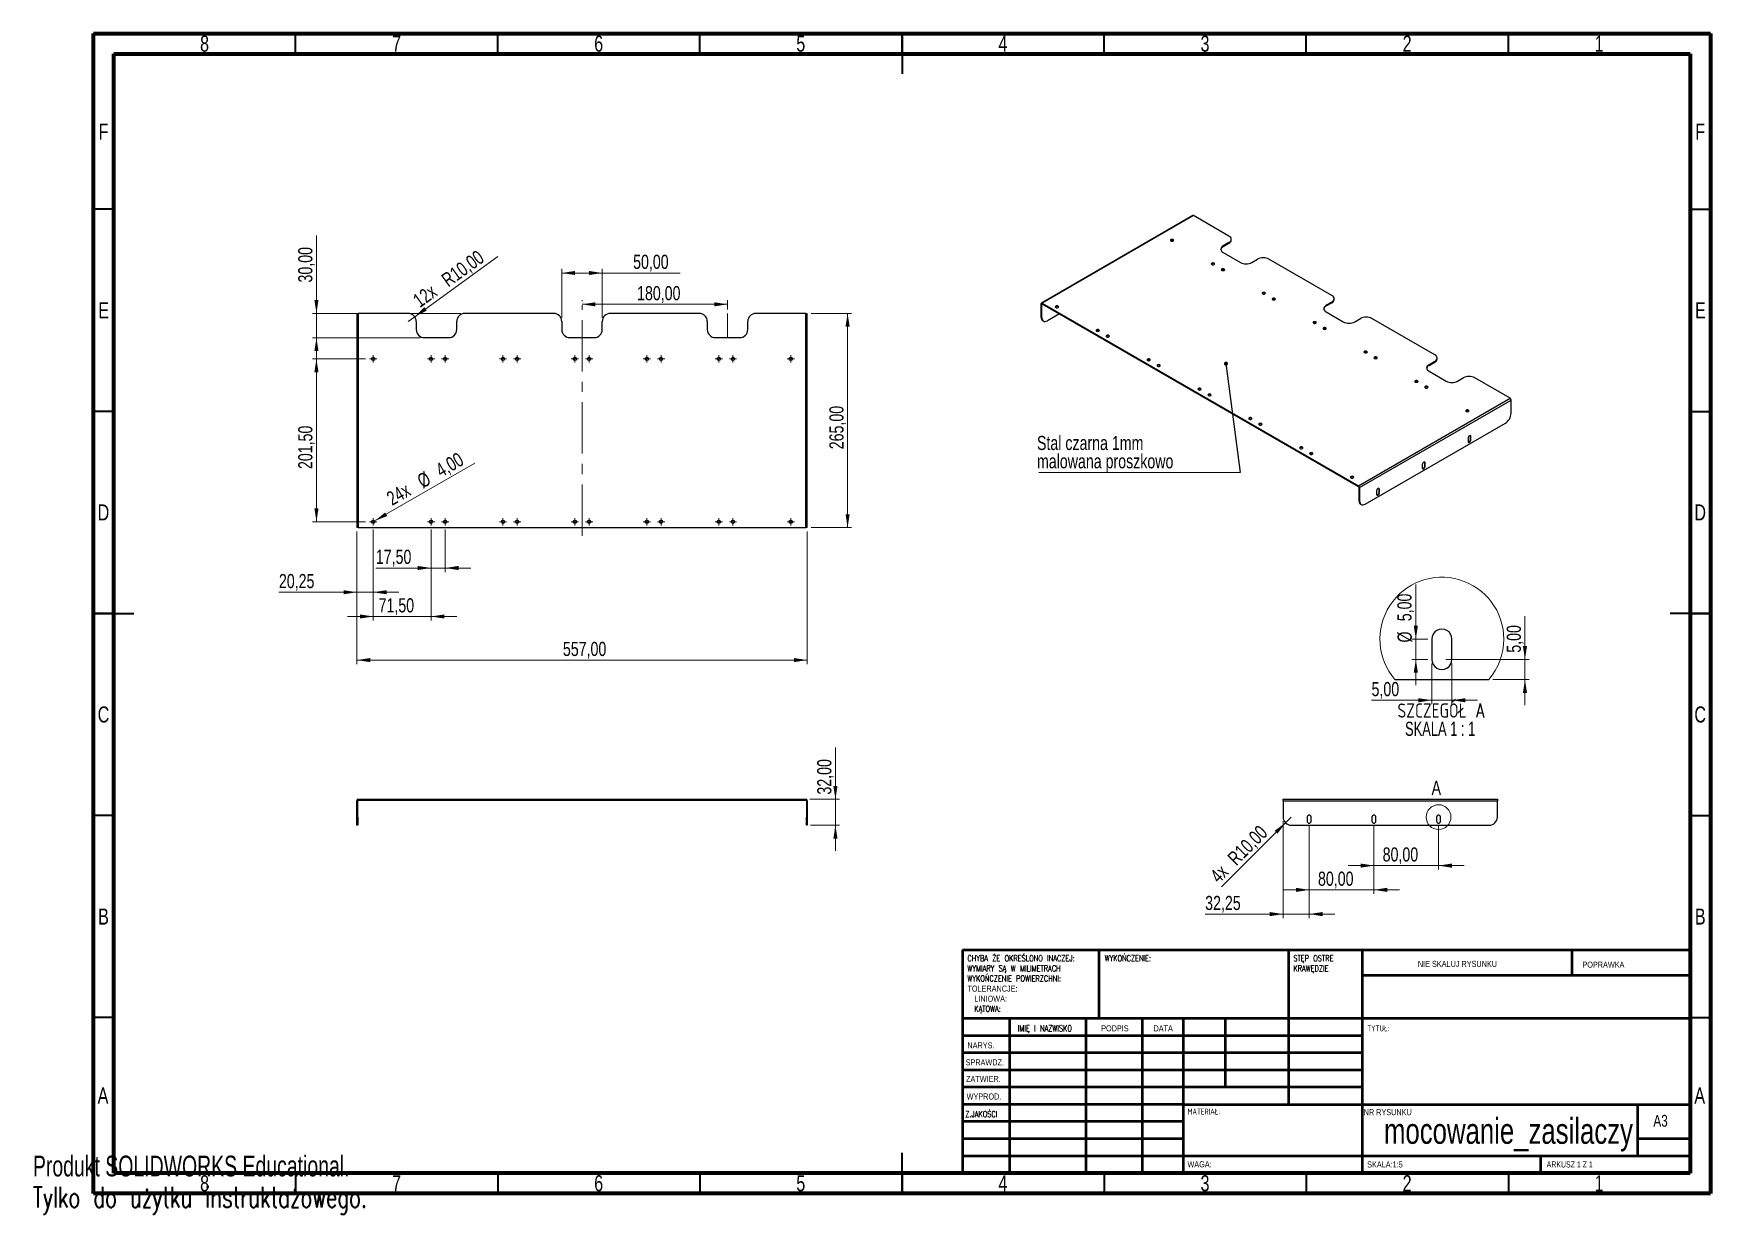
# Model space of a CAD drawing. Header units: millimetres. Extents: x 0 to 415, y 0 to 292.
import ezdxf

# ---------------------------------------------------------------- set-up
doc = ezdxf.new("R2010")
doc.units = ezdxf.units.MM
doc.linetypes.add('CENTERX2', pattern=[20.32, 12.7, -2.54, 2.54, -2.54])
doc.styles.add('SLDTEXTSTYLE0', font='TXT', dxfattribs={"width": 0.75})
doc.styles.add('SLDTEXTSTYLE1', font='TXT', dxfattribs={"width": 0.75, "bigfont": 'bigfont'})
doc.styles.add('SLDTEXTSTYLE2', font='TXT', dxfattribs={"width": 0.6875})
doc.styles.add('SLDTEXTSTYLE3', font='TXT', dxfattribs={"width": 0.681818})
doc.styles.add('SLDTEXTSTYLE4', font='TXT', dxfattribs={"width": 0.7})
doc.styles.add('SLDTEXTSTYLE5', font='TXT', dxfattribs={"width": 0.7, "bigfont": 'bigfont'})
doc.dimstyles.new('SLDDIMSTYLE0', dxfattribs={"dimtxt": 3.5, "dimasz": 3.302, "dimexe": 0, "dimexo": 0.0625, "dimgap": 0.875, "dimtad": 1, "dimlfac": 5, "dimrnd": 1e-09, "dimzin": 12, "dimdsep": 46, "dimtxsty": 'SLDTEXTSTYLE0', "dimsah": 1, "dimcen": 0.09, "dimadec": 0, "dimazin": 3, "dimtfac": 1, "dimtmove": 0, "dimatfit": 0, "dimfxl": 1, "dimfrac": 2, "dimtolj": 1, "dimtzin": 12, "dimarcsym": 0})
doc.dimstyles.new('SLDDIMSTYLE1', dxfattribs={"dimtxt": 3.5, "dimasz": 3.302, "dimexe": 0, "dimexo": 0.0625, "dimgap": 0.875, "dimtad": 1, "dimlfac": 5, "dimrnd": 1e-09, "dimzin": 12, "dimdsep": 46, "dimtxsty": 'SLDTEXTSTYLE0', "dimsah": 1, "dimcen": 0.09, "dimadec": 0, "dimazin": 3, "dimtfac": 1, "dimtofl": 0, "dimtmove": 0, "dimatfit": 3, "dimfxl": 1, "dimfrac": 2, "dimtolj": 1, "dimtzin": 12, "dimarcsym": 0})
doc.dimstyles.new('SLDDIMSTYLE2', dxfattribs={"dimtxt": 3.5, "dimasz": 3.302, "dimexe": 0, "dimexo": 0.0625, "dimgap": 0.875, "dimtad": 1, "dimlfac": 5, "dimrnd": 1e-09, "dimzin": 12, "dimdsep": 46, "dimtxsty": 'SLDTEXTSTYLE0', "dimblk1": 'NONE', "dimsah": 1, "dimcen": 0, "dimadec": 0, "dimazin": 3, "dimtfac": 1, "dimtmove": 0, "dimatfit": 3, "dimldrblk": 'NONE', "dimfxl": 1, "dimfrac": 2, "dimtolj": 1, "dimtzin": 12, "dimarcsym": 0})
doc.dimstyles.new('SLDDIMSTYLE3', dxfattribs={"dimtxt": 3.5, "dimasz": 3.302, "dimexe": 0, "dimexo": 0.0625, "dimgap": 0.875, "dimtad": 1, "dimlfac": 5, "dimrnd": 1e-09, "dimzin": 12, "dimdsep": 46, "dimtxsty": 'SLDTEXTSTYLE0', "dimsah": 1, "dimcen": 0, "dimadec": 0, "dimazin": 3, "dimtfac": 1, "dimtofl": 0, "dimtmove": 0, "dimatfit": 3, "dimfxl": 1, "dimfrac": 2, "dimtolj": 1, "dimtzin": 12, "dimarcsym": 0})
doc.dimstyles.new('SLDDIMSTYLE4', dxfattribs={"dimtxt": 0.18, "dimasz": 1.016, "dimexe": 0, "dimexo": 0.0625, "dimgap": 0, "dimtad": 0, "dimtih": 1, "dimtoh": 1, "dimdec": 0, "dimrnd": 1e-09, "dimzin": 0, "dimdsep": 46, "dimtxsty": 'Standard', "dimblk1": 'DOT', "dimblk2": 'DOT', "dimsah": 1, "dimcen": 0.09, "dimadec": 0, "dimazin": 0, "dimtfac": 1.016, "dimtdec": 0, "dimtofl": 0, "dimtmove": 0, "dimatfit": 3, "dimldrblk": 'DOT', "dimfxl": 1, "dimfrac": 2, "dimtolj": 1, "dimtzin": 0, "dimarcsym": 0})
doc.dimstyles.new('SLDDIMSTYLE5', dxfattribs={"dimtxt": 3.5, "dimasz": 3.302, "dimexe": 0, "dimexo": 0.0625, "dimgap": 0.875, "dimtad": 1, "dimrnd": 1e-09, "dimzin": 12, "dimdsep": 46, "dimtxsty": 'SLDTEXTSTYLE0', "dimsah": 1, "dimcen": 0.09, "dimadec": 0, "dimazin": 3, "dimtfac": 1, "dimtmove": 0, "dimatfit": 0, "dimfxl": 1, "dimfrac": 2, "dimtolj": 1, "dimtzin": 12, "dimarcsym": 0})

msp = doc.modelspace()

# ---------------------------------------------------------------- texts
at = {"color": 7, "linetype": 'Continuous', "lineweight": 0}
for s, insert, char_height, attachment_point, style in [('8', (42.46, 291.4843), 3.9687, 2, 'SLDTEXTSTYLE0'), ('7', (89.96, 291.4843), 3.9687, 2, 'SLDTEXTSTYLE0'), ('6', (139.96, 291.4843), 3.9687, 2, 'SLDTEXTSTYLE0'), ('5', (189.96, 291.4843), 3.9687, 2, 'SLDTEXTSTYLE0'), ('4', (239.96, 291.4843), 3.9687, 2, 'SLDTEXTSTYLE0'), ('3', (289.96, 291.4843), 3.9687, 2, 'SLDTEXTSTYLE0'), ('2', (339.96, 291.4843), 3.9687, 2, 'SLDTEXTSTYLE0'), ('1', (387.46, 291.4843), 3.9687, 2, 'SLDTEXTSTYLE0'), ('F', (17.4577, 269.7343), 3.9687, 2, 'SLDTEXTSTYLE0'), ('F', (412.4577, 269.7343), 3.9687, 2, 'SLDTEXTSTYLE0'), ('E', (17.5078, 225.4843), 3.9687, 2, 'SLDTEXTSTYLE0'), ('E', (412.5078, 225.4843), 3.9687, 2, 'SLDTEXTSTYLE0'), ('D', (17.4527, 175.4843), 3.9687, 2, 'SLDTEXTSTYLE0'), ('D', (412.4527, 175.4843), 3.9687, 2, 'SLDTEXTSTYLE0'), ('C', (17.4587, 125.4843), 3.9687, 2, 'SLDTEXTSTYLE0'), ('C', (412.4587, 125.4843), 3.9687, 2, 'SLDTEXTSTYLE0'), ('B', (17.4706, 75.4843), 3.9687, 2, 'SLDTEXTSTYLE0'), ('B', (412.4706, 75.4843), 3.9687, 2, 'SLDTEXTSTYLE0'), ('WYKOŃCZENIE:', (265.1233, 63.921), 1.5, 1, 'SLDTEXTSTYLE1'), ('NIE SKALUJ RYSUNKU', (342.6146, 62.533), 1.5, 1, 'SLDTEXTSTYLE0'), ('POPRAWKA', (383.3276, 62.3349), 1.5, 1, 'SLDTEXTSTYLE0'), ('IMIĘ I NAZWISKO', (243.6165, 46.5762), 1.5, 1, 'SLDTEXTSTYLE1'), ('PODPIS', (264.2679, 46.5762), 1.5, 1, 'SLDTEXTSTYLE0'), ('DATA', (277.2147, 46.5762), 1.5, 1, 'SLDTEXTSTYLE0'), ('TYTUŁ:', (330.0789, 46.5762), 1.5, 1, 'SLDTEXTSTYLE1'), ('NARYS.', (231.1818, 42.3848), 1.5, 1, 'SLDTEXTSTYLE0'), ('SPRAWDZ.', (230.7352, 38.1619), 1.5, 1, 'SLDTEXTSTYLE0'), ('ZATWIER.', (230.8389, 34.0659), 1.5, 1, 'SLDTEXTSTYLE0'), ('A', (17.3397, 31.1943), 3.9687, 2, 'SLDTEXTSTYLE0'), ('WYPROD.', (230.99, 29.7158), 1.5, 1, 'SLDTEXTSTYLE0'), ('A', (412.3397, 31.1943), 3.9687, 2, 'SLDTEXTSTYLE0'), ('Z.JAKOŚCI', (230.669, 25.3496), 1.5, 1, 'SLDTEXTSTYLE1'), ('MATERIAŁ:', (285.6459, 25.9861), 1.5, 1, 'SLDTEXTSTYLE1'), ('NR RYSUNKU', (329.2092, 25.8428), 1.5, 1, 'SLDTEXTSTYLE0'), ('mocowanie_zasilaczy', (365.0313, 23.6069), 6.35, 2, 'SLDTEXTSTYLE0'), ('A3', (400.8712, 24.4064), 2.91042, 1, 'SLDTEXTSTYLE0'), ('WAGA:', (285.6178, 12.9493), 1.4986, 1, 'SLDTEXTSTYLE0'), ('SKALA:1:5', (330.074, 12.9001), 1.5, 1, 'SLDTEXTSTYLE0'), ('ARKUSZ 1 Z 1', (374.4783, 12.9001), 1.5, 1, 'SLDTEXTSTYLE2'), ('8', (42.46, 9.4843), 3.9687, 2, 'SLDTEXTSTYLE0'), ('7', (89.96, 9.4843), 3.9687, 2, 'SLDTEXTSTYLE0'), ('6', (139.96, 9.4843), 3.9687, 2, 'SLDTEXTSTYLE0'), ('5', (189.96, 9.4843), 3.9687, 2, 'SLDTEXTSTYLE0'), ('4', (239.96, 9.4843), 3.9687, 2, 'SLDTEXTSTYLE0'), ('3', (289.96, 9.4843), 3.9687, 2, 'SLDTEXTSTYLE0'), ('2', (339.96, 9.4843), 3.9687, 2, 'SLDTEXTSTYLE0'), ('1', (387.46, 9.4843), 3.9687, 2, 'SLDTEXTSTYLE0')]:
    msp.add_mtext(s, dxfattribs=dict(at, insert=insert, char_height=char_height, attachment_point=attachment_point, style=style))
at = {"color": 7, "linetype": 'Continuous', "lineweight": 18, "insert": (346.005, 107.084), "char_height": 3.5, "attachment_point": 1, "style": 'SLDTEXTSTYLE0'}
msp.add_mtext('A', dxfattribs=at)
at = {"color": 7, "linetype": 'Continuous', "char_height": 5.1381, "attachment_point": 1}
for s, insert, style in [('Produkt SOLIDWORKS Educational.', (0, 14.3305), 'SLDTEXTSTYLE4'), ('Tylko do użytku instruktażowego.', (0, 6.6234), 'SLDTEXTSTYLE5')]:
    msp.add_mtext(s, dxfattribs=dict(at, insert=insert, style=style))

# ---------------------------------------------------------------- blocks, each defined once
blk = doc.blocks.new('SW_NOTE_0')
at = {"color": 0, "linetype": 'Continuous', "lineweight": 0, "char_height": 1.5, "attachment_point": 1}
for s, insert, style in [('CHYBA ŻE OKREŚLONO INACZEJ:', (0, 1.93), 'SLDTEXTSTYLE1'), ('WYMIARY SĄ W MILIMETRACH', (0, -0.57), 'SLDTEXTSTYLE1'), ('WYKOŃCZENIE POWIERZCHNI:', (0, -3.07), 'SLDTEXTSTYLE1'), ('TOLERANCJE:', (0, -5.57), 'SLDTEXTSTYLE0'), ('LINIOWA:', (1.69, -8.07), 'SLDTEXTSTYLE0'), ('KĄTOWA:', (1.69, -10.57), 'SLDTEXTSTYLE1')]:
    blk.add_mtext(s, dxfattribs=dict(at, insert=insert, style=style))
blk = doc.blocks.new('SW_NOTE_0_1')
at = {"color": 0, "linetype": 'Continuous', "lineweight": 0, "char_height": 1.5, "attachment_point": 1, "style": 'SLDTEXTSTYLE1'}
for s, insert in [('STĘP OSTRE', (0, 1.93)), ('KRAWĘDZIE', (0, -0.57))]:
    blk.add_mtext(s, dxfattribs=dict(at, insert=insert))
blk = doc.blocks.new('_D')
at = {"color": 7, "linetype": 'Continuous', "lineweight": 0}
for p, q in [((198.53, 102.5), (198.53, 115.31)), ((192.19, 102.5), (199.53, 102.5)), ((198.53, 102.5), (198.53, 96.1)), ((192.34, 96.1), (199.53, 96.1)), ((198.53, 96.1), (198.53, 89.75))]:
    blk.add_line(p, q, dxfattribs=at)
at = {"color": 7, "linetype": 'Continuous', "lineweight": 18}
for points in [[(198.53, 102.5), (199.04, 105.8), (198.02, 105.8)], [(198.53, 96.1), (198.02, 92.8), (199.04, 92.8)]]:
    blk.add_solid(points, dxfattribs=at)
at = {"color": 7, "linetype": 'Continuous', "lineweight": 18, "insert": (194.02, 103.67), "char_height": 3.5, "attachment_point": 1, "rotation": 90, "style": 'SLDTEXTSTYLE0'}
blk.add_mtext('32,00', dxfattribs=at)
blk = doc.blocks.new('_D_1')
at = {"color": 7, "linetype": 'Continuous', "lineweight": 0}
for p, q in [((80.14, 168.74), (80.14, 135.96)), ((191.54, 168.74), (191.54, 135.96)), ((191.54, 136.96), (80.14, 136.96))]:
    blk.add_line(p, q, dxfattribs=at)
at = {"color": 7, "linetype": 'Continuous', "lineweight": 18}
for points in [[(80.14, 136.96), (83.44, 136.45), (83.44, 137.46)], [(191.54, 136.96), (188.24, 137.46), (188.24, 136.45)]]:
    blk.add_solid(points, dxfattribs=at)
at = {"color": 7, "linetype": 'Continuous', "lineweight": 18, "insert": (131.11, 141.47), "char_height": 3.5, "attachment_point": 1, "style": 'SLDTEXTSTYLE0'}
blk.add_mtext('557,00', dxfattribs=at)
blk = doc.blocks.new('_D_2')
at = {"color": 7, "linetype": 'Continuous', "lineweight": 0}
for p, q in [((80.14, 168.74), (80.14, 152.74)), ((84.19, 169.29), (84.19, 152.74)), ((80.14, 153.74), (60.86, 153.74)), ((80.14, 153.74), (84.19, 153.74)), ((84.19, 153.74), (90.54, 153.74))]:
    blk.add_line(p, q, dxfattribs=at)
at = {"color": 7, "linetype": 'Continuous', "lineweight": 18}
for points in [[(80.14, 153.74), (76.84, 154.25), (76.84, 153.24)], [(84.19, 153.74), (87.49, 153.24), (87.49, 154.25)]]:
    blk.add_solid(points, dxfattribs=at)
at = {"color": 7, "linetype": 'Continuous', "lineweight": 18, "insert": (60.86, 158.26), "char_height": 3.5, "attachment_point": 1, "style": 'SLDTEXTSTYLE0'}
blk.add_mtext('20,25', dxfattribs=at)
blk = doc.blocks.new('_D_3')
at = {"color": 7, "linetype": 'Continuous', "lineweight": 0}
for p, q in [((84.19, 169.29), (84.19, 146.74)), ((98.49, 169.29), (98.49, 146.74)), ((84.19, 147.74), (77.84, 147.74)), ((84.19, 147.74), (98.49, 147.74)), ((98.49, 147.74), (104.84, 147.74))]:
    blk.add_line(p, q, dxfattribs=at)
at = {"color": 7, "linetype": 'Continuous', "lineweight": 18}
for points in [[(84.19, 147.74), (80.89, 148.25), (80.89, 147.24)], [(98.49, 147.74), (101.79, 147.24), (101.79, 148.25)]]:
    blk.add_solid(points, dxfattribs=at)
at = {"color": 7, "linetype": 'Continuous', "lineweight": 18, "insert": (85.52, 152.26), "char_height": 3.5, "attachment_point": 1, "style": 'SLDTEXTSTYLE0'}
blk.add_mtext('71,50', dxfattribs=at)
blk = doc.blocks.new('_D_4')
at = {"color": 7, "linetype": 'Continuous', "lineweight": 0}
for p, q in [((98.49, 169.29), (98.49, 158.74)), ((101.99, 169.29), (101.99, 158.74)), ((98.49, 159.74), (84.84, 159.74)), ((98.49, 159.74), (101.99, 159.74)), ((101.99, 159.74), (108.34, 159.74))]:
    blk.add_line(p, q, dxfattribs=at)
at = {"color": 7, "linetype": 'Continuous', "lineweight": 18}
for points in [[(98.49, 159.74), (95.19, 160.25), (95.19, 159.24)], [(101.99, 159.74), (105.29, 159.24), (105.29, 160.25)]]:
    blk.add_solid(points, dxfattribs=at)
at = {"color": 7, "linetype": 'Continuous', "lineweight": 18, "insert": (84.84, 164.26), "char_height": 3.5, "attachment_point": 1, "style": 'SLDTEXTSTYLE0'}
blk.add_mtext('17,50', dxfattribs=at)
blk = doc.blocks.new('_D_5')
at = {"color": 7, "linetype": 'Continuous', "lineweight": 0}
for q in [(109.33, 185.71), (83.84, 170.99)]:
    blk.add_line((84.54, 171.39), q, dxfattribs=at)
at = {"color": 7, "linetype": 'Continuous', "lineweight": 18}
blk.add_solid([(84.54, 171.39), (87.65, 172.6), (87.14, 173.48)], dxfattribs=at)
at = {"color": 7, "linetype": 'Continuous', "lineweight": 18, "char_height": 3.5, "attachment_point": 1, "rotation": 30, "style": 'SLDTEXTSTYLE0'}
for s, insert in [('4,00', (99.23, 185.11)), ('%%c', (94.68, 182.42)), ('24x', (87.12, 178.12))]:
    blk.add_mtext(s, dxfattribs=dict(at, insert=insert))
blk = doc.blocks.new('_None')
blk = doc.blocks.new('_D_6')
at = {"color": 7, "linetype": 'Continuous', "lineweight": 0}
for p, q in [((192.54, 222.74), (202.54, 222.74)), ((201.54, 169.74), (201.54, 222.74)), ((192.54, 169.74), (202.54, 169.74))]:
    blk.add_line(p, q, dxfattribs=at)
at = {"color": 7, "linetype": 'Continuous', "lineweight": 18}
for points in [[(201.54, 222.74), (201.03, 219.44), (202.05, 219.44)], [(201.54, 169.74), (202.05, 173.05), (201.03, 173.05)]]:
    blk.add_solid(points, dxfattribs=at)
at = {"color": 7, "linetype": 'Continuous', "lineweight": 18, "insert": (197.03, 189.13), "char_height": 3.5, "attachment_point": 1, "rotation": 90, "style": 'SLDTEXTSTYLE0'}
blk.add_mtext('265,00', dxfattribs=at)
blk = doc.blocks.new('_D_7')
at = {"color": 7, "linetype": 'Continuous', "lineweight": 0}
for p, q in [((130.84, 221.74), (130.84, 233.74)), ((130.84, 232.74), (140.84, 232.74)), ((140.84, 221.74), (140.84, 233.74)), ((140.84, 232.74), (160.12, 232.74))]:
    blk.add_line(p, q, dxfattribs=at)
at = {"color": 7, "linetype": 'Continuous', "lineweight": 18}
for points in [[(130.84, 232.74), (134.14, 232.24), (134.14, 233.25)], [(140.84, 232.74), (137.54, 233.25), (137.54, 232.24)]]:
    blk.add_solid(points, dxfattribs=at)
at = {"color": 7, "linetype": 'Continuous', "lineweight": 18, "insert": (148.48, 237.26), "char_height": 3.5, "attachment_point": 1, "style": 'SLDTEXTSTYLE0'}
blk.add_mtext('50,00', dxfattribs=at)
blk = doc.blocks.new('_D_8')
at = {"color": 7, "linetype": 'Continuous', "lineweight": 0}
for p, q in [((135.84, 225.74), (135.84, 225.99)), ((135.84, 224.99), (171.84, 224.99)), ((171.84, 223.74), (171.84, 225.99))]:
    blk.add_line(p, q, dxfattribs=at)
at = {"color": 7, "linetype": 'Continuous', "lineweight": 18}
for points in [[(135.84, 224.99), (139.14, 224.48), (139.14, 225.5)], [(171.84, 224.99), (168.54, 225.5), (168.54, 224.48)]]:
    blk.add_solid(points, dxfattribs=at)
at = {"color": 7, "linetype": 'Continuous', "lineweight": 18, "insert": (149.46, 229.5), "char_height": 3.5, "attachment_point": 1, "style": 'SLDTEXTSTYLE0'}
blk.add_mtext('180,00', dxfattribs=at)
blk = doc.blocks.new('_D_9')
at = {"color": 7, "linetype": 'Continuous', "lineweight": 0}
for p, q in [((70.14, 222.74), (70.14, 242.02)), ((105.84, 222.74), (69.14, 222.74)), ((70.14, 216.74), (70.14, 222.74)), ((95.84, 216.74), (69.14, 216.74)), ((70.14, 216.74), (70.14, 210.39))]:
    blk.add_line(p, q, dxfattribs=at)
at = {"color": 7, "linetype": 'Continuous', "lineweight": 18}
for points in [[(70.14, 222.74), (70.65, 226.05), (69.63, 226.05)], [(70.14, 216.74), (69.63, 213.44), (70.65, 213.44)]]:
    blk.add_solid(points, dxfattribs=at)
at = {"color": 7, "linetype": 'Continuous', "lineweight": 18, "insert": (65.63, 230.39), "char_height": 3.5, "attachment_point": 1, "rotation": 90, "style": 'SLDTEXTSTYLE0'}
blk.add_mtext('30,00', dxfattribs=at)
blk = doc.blocks.new('_D_10')
at = {"color": 7, "linetype": 'Continuous', "lineweight": 0}
for q in [(115.05, 236.82), (92.84, 220.74)]:
    blk.add_line((94.46, 221.92), q, dxfattribs=at)
at = {"color": 7, "linetype": 'Continuous', "lineweight": 18}
blk.add_solid([(94.46, 221.92), (97.43, 223.44), (96.84, 224.26)], dxfattribs=at)
at = {"color": 7, "linetype": 'Continuous', "lineweight": 18, "char_height": 3.5, "attachment_point": 1, "rotation": 35.9043, "style": 'SLDTEXTSTYLE0'}
for s, insert in [('R10,00', (100.71, 231.96)), ('12x', (93.65, 226.85))]:
    blk.add_mtext(s, dxfattribs=dict(at, insert=insert))
blk = doc.blocks.new('_D_11')
at = {"color": 7, "linetype": 'Continuous', "lineweight": 0}
for p, q in [((82.29, 211.49), (69.14, 211.49)), ((70.14, 171.19), (70.14, 211.49)), ((82.29, 171.19), (69.14, 171.19))]:
    blk.add_line(p, q, dxfattribs=at)
at = {"color": 7, "linetype": 'Continuous', "lineweight": 18}
for points in [[(70.14, 211.49), (69.63, 208.19), (70.65, 208.19)], [(70.14, 171.19), (70.65, 174.5), (69.63, 174.5)]]:
    blk.add_solid(points, dxfattribs=at)
at = {"color": 7, "linetype": 'Continuous', "lineweight": 18, "insert": (65.63, 184.23), "char_height": 3.5, "attachment_point": 1, "rotation": 90, "style": 'SLDTEXTSTYLE0'}
blk.add_mtext('201,50', dxfattribs=at)
blk = doc.blocks.new('SW_CENTERMARKSYMBOL_0')
at = {"color": 0, "linetype": 'Continuous', "lineweight": 18}
for p, q in [((-0.5, 0), (-0.9, 0)), ((0, 0), (-0.5, 0)), ((0, 0.5), (0, 0.9)), ((0, 0), (0, 0.5)), ((0, 0), (0, -0.5)), ((0, 0), (0.5, 0)), ((0.5, 0), (0.9, 0)), ((0, -0.5), (0, -0.9))]:
    blk.add_line(p, q, dxfattribs=at)
blk = doc.blocks.new('SW_CENTERMARKSYMBOL_1')
at = {"color": 0, "linetype": 'Continuous', "lineweight": 18}
for p, q in [((-0.5, 0), (-0.9, 0)), ((0, 0), (-0.5, 0)), ((0, 0.5), (0, 0.9)), ((0, 0), (0, 0.5)), ((0, 0), (0, -0.5)), ((0, 0), (0.5, 0)), ((0.5, 0), (0.9, 0)), ((0, -0.5), (0, -0.9))]:
    blk.add_line(p, q, dxfattribs=at)
blk = doc.blocks.new('SW_CENTERMARKSYMBOL_2')
at = {"color": 0, "linetype": 'Continuous', "lineweight": 18}
for p, q in [((-0.5, 0), (-0.9, 0)), ((0, 0), (-0.5, 0)), ((0, 0.5), (0, 0.9)), ((0, 0), (0, 0.5)), ((0, 0), (0, -0.5)), ((0, 0), (0.5, 0)), ((0.5, 0), (0.9, 0)), ((0, -0.5), (0, -0.9))]:
    blk.add_line(p, q, dxfattribs=at)
blk = doc.blocks.new('SW_CENTERMARKSYMBOL_3')
at = {"color": 0, "linetype": 'Continuous', "lineweight": 18}
for p, q in [((-0.5, 0), (-0.9, 0)), ((0, 0), (-0.5, 0)), ((0, 0.5), (0, 0.9)), ((0, 0), (0, 0.5)), ((0, 0), (0, -0.5)), ((0, 0), (0.5, 0)), ((0.5, 0), (0.9, 0)), ((0, -0.5), (0, -0.9))]:
    blk.add_line(p, q, dxfattribs=at)
blk = doc.blocks.new('SW_CENTERMARKSYMBOL_4')
at = {"color": 0, "linetype": 'Continuous', "lineweight": 18}
for p, q in [((-0.5, 0), (-0.9, 0)), ((0, 0), (-0.5, 0)), ((0, 0.5), (0, 0.9)), ((0, 0), (0, 0.5)), ((0, 0), (0, -0.5)), ((0, 0), (0.5, 0)), ((0.5, 0), (0.9, 0)), ((0, -0.5), (0, -0.9))]:
    blk.add_line(p, q, dxfattribs=at)
blk = doc.blocks.new('SW_CENTERMARKSYMBOL_5')
at = {"color": 0, "linetype": 'Continuous', "lineweight": 18}
for p, q in [((-0.5, 0), (-0.9, 0)), ((0, 0), (-0.5, 0)), ((0, 0.5), (0, 0.9)), ((0, 0), (0, 0.5)), ((0, 0), (0, -0.5)), ((0, 0), (0.5, 0)), ((0.5, 0), (0.9, 0)), ((0, -0.5), (0, -0.9))]:
    blk.add_line(p, q, dxfattribs=at)
blk = doc.blocks.new('SW_CENTERMARKSYMBOL_6')
at = {"color": 0, "linetype": 'Continuous', "lineweight": 18}
for p, q in [((-0.5, 0), (-0.9, 0)), ((0, 0), (-0.5, 0)), ((0, 0.5), (0, 0.9)), ((0, 0), (0, 0.5)), ((0, 0), (0, -0.5)), ((0, 0), (0.5, 0)), ((0.5, 0), (0.9, 0)), ((0, -0.5), (0, -0.9))]:
    blk.add_line(p, q, dxfattribs=at)
blk = doc.blocks.new('SW_CENTERMARKSYMBOL_7')
at = {"color": 0, "linetype": 'Continuous', "lineweight": 18}
for p, q in [((-0.5, 0), (-0.9, 0)), ((0, 0), (-0.5, 0)), ((0, 0.5), (0, 0.9)), ((0, 0), (0, 0.5)), ((0, 0), (0, -0.5)), ((0, 0), (0.5, 0)), ((0.5, 0), (0.9, 0)), ((0, -0.5), (0, -0.9))]:
    blk.add_line(p, q, dxfattribs=at)
blk = doc.blocks.new('SW_CENTERMARKSYMBOL_8')
at = {"color": 0, "linetype": 'Continuous', "lineweight": 18}
for p, q in [((-0.5, 0), (-0.9, 0)), ((0, 0), (-0.5, 0)), ((0, 0.5), (0, 0.9)), ((0, 0), (0, 0.5)), ((0, 0), (0, -0.5)), ((0, 0), (0.5, 0)), ((0.5, 0), (0.9, 0)), ((0, -0.5), (0, -0.9))]:
    blk.add_line(p, q, dxfattribs=at)
blk = doc.blocks.new('SW_CENTERMARKSYMBOL_9')
at = {"color": 0, "linetype": 'Continuous', "lineweight": 18}
for p, q in [((-0.5, 0), (-0.9, 0)), ((0, 0), (-0.5, 0)), ((0, 0.5), (0, 0.9)), ((0, 0), (0, 0.5)), ((0, 0), (0, -0.5)), ((0, 0), (0.5, 0)), ((0.5, 0), (0.9, 0)), ((0, -0.5), (0, -0.9))]:
    blk.add_line(p, q, dxfattribs=at)
blk = doc.blocks.new('SW_CENTERMARKSYMBOL_10')
at = {"color": 0, "linetype": 'Continuous', "lineweight": 18}
for p, q in [((-0.5, 0), (-0.9, 0)), ((0, 0), (-0.5, 0)), ((0, 0.5), (0, 0.9)), ((0, 0), (0, 0.5)), ((0, 0), (0, -0.5)), ((0, 0), (0.5, 0)), ((0.5, 0), (0.9, 0)), ((0, -0.5), (0, -0.9))]:
    blk.add_line(p, q, dxfattribs=at)
blk = doc.blocks.new('SW_CENTERMARKSYMBOL_11')
at = {"color": 0, "linetype": 'Continuous', "lineweight": 18}
for p, q in [((-0.5, 0), (-0.9, 0)), ((0, 0), (-0.5, 0)), ((0, 0.5), (0, 0.9)), ((0, 0), (0, 0.5)), ((0, 0), (0, -0.5)), ((0, 0), (0.5, 0)), ((0.5, 0), (0.9, 0)), ((0, -0.5), (0, -0.9))]:
    blk.add_line(p, q, dxfattribs=at)
blk = doc.blocks.new('SW_CENTERMARKSYMBOL_12')
at = {"color": 0, "linetype": 'Continuous', "lineweight": 18}
for p, q in [((-0.5, 0), (-0.9, 0)), ((0, 0), (-0.5, 0)), ((0, 0.5), (0, 0.9)), ((0, 0), (0, 0.5)), ((0, 0), (0, -0.5)), ((0, 0), (0.5, 0)), ((0.5, 0), (0.9, 0)), ((0, -0.5), (0, -0.9))]:
    blk.add_line(p, q, dxfattribs=at)
blk = doc.blocks.new('SW_CENTERMARKSYMBOL_13')
at = {"color": 0, "linetype": 'Continuous', "lineweight": 18}
for p, q in [((-0.5, 0), (-0.9, 0)), ((0, 0), (-0.5, 0)), ((0, 0.5), (0, 0.9)), ((0, 0), (0, 0.5)), ((0, 0), (0, -0.5)), ((0, 0), (0.5, 0)), ((0.5, 0), (0.9, 0)), ((0, -0.5), (0, -0.9))]:
    blk.add_line(p, q, dxfattribs=at)
blk = doc.blocks.new('SW_CENTERMARKSYMBOL_14')
at = {"color": 0, "linetype": 'Continuous', "lineweight": 18}
for p, q in [((-0.5, 0), (-0.9, 0)), ((0, 0), (-0.5, 0)), ((0, 0.5), (0, 0.9)), ((0, 0), (0, 0.5)), ((0, 0), (0, -0.5)), ((0, 0), (0.5, 0)), ((0.5, 0), (0.9, 0)), ((0, -0.5), (0, -0.9))]:
    blk.add_line(p, q, dxfattribs=at)
blk = doc.blocks.new('SW_CENTERMARKSYMBOL_15')
at = {"color": 0, "linetype": 'Continuous', "lineweight": 18}
for p, q in [((-0.5, 0), (-0.9, 0)), ((0, 0), (-0.5, 0)), ((0, 0.5), (0, 0.9)), ((0, 0), (0, 0.5)), ((0, 0), (0, -0.5)), ((0, 0), (0.5, 0)), ((0.5, 0), (0.9, 0)), ((0, -0.5), (0, -0.9))]:
    blk.add_line(p, q, dxfattribs=at)
blk = doc.blocks.new('SW_CENTERMARKSYMBOL_16')
at = {"color": 0, "linetype": 'Continuous', "lineweight": 18}
for p, q in [((-0.5, 0), (-0.9, 0)), ((0, 0), (-0.5, 0)), ((0, 0.5), (0, 0.9)), ((0, 0), (0, 0.5)), ((0, 0), (0, -0.5)), ((0, 0), (0.5, 0)), ((0.5, 0), (0.9, 0)), ((0, -0.5), (0, -0.9))]:
    blk.add_line(p, q, dxfattribs=at)
blk = doc.blocks.new('SW_CENTERMARKSYMBOL_17')
at = {"color": 0, "linetype": 'Continuous', "lineweight": 18}
for p, q in [((-0.5, 0), (-0.9, 0)), ((0, 0), (-0.5, 0)), ((0, 0.5), (0, 0.9)), ((0, 0), (0, 0.5)), ((0, 0), (0, -0.5)), ((0, 0), (0.5, 0)), ((0.5, 0), (0.9, 0)), ((0, -0.5), (0, -0.9))]:
    blk.add_line(p, q, dxfattribs=at)
blk = doc.blocks.new('SW_CENTERMARKSYMBOL_18')
at = {"color": 0, "linetype": 'Continuous', "lineweight": 18}
for p, q in [((-0.5, 0), (-0.9, 0)), ((0, 0), (-0.5, 0)), ((0, 0.5), (0, 0.9)), ((0, 0), (0, 0.5)), ((0, 0), (0, -0.5)), ((0, 0), (0.5, 0)), ((0.5, 0), (0.9, 0)), ((0, -0.5), (0, -0.9))]:
    blk.add_line(p, q, dxfattribs=at)
blk = doc.blocks.new('SW_CENTERMARKSYMBOL_19')
at = {"color": 0, "linetype": 'Continuous', "lineweight": 18}
for p, q in [((-0.5, 0), (-0.9, 0)), ((0, 0), (-0.5, 0)), ((0, 0.5), (0, 0.9)), ((0, 0), (0, 0.5)), ((0, 0), (0, -0.5)), ((0, 0), (0.5, 0)), ((0.5, 0), (0.9, 0)), ((0, -0.5), (0, -0.9))]:
    blk.add_line(p, q, dxfattribs=at)
blk = doc.blocks.new('SW_CENTERMARKSYMBOL_20')
at = {"color": 0, "linetype": 'Continuous', "lineweight": 18}
for p, q in [((-0.5, 0), (-0.9, 0)), ((0, 0), (-0.5, 0)), ((0, 0.5), (0, 0.9)), ((0, 0), (0, 0.5)), ((0, 0), (0, -0.5)), ((0, 0), (0.5, 0)), ((0.5, 0), (0.9, 0)), ((0, -0.5), (0, -0.9))]:
    blk.add_line(p, q, dxfattribs=at)
blk = doc.blocks.new('SW_CENTERMARKSYMBOL_21')
at = {"color": 0, "linetype": 'Continuous', "lineweight": 18}
for p, q in [((-0.5, 0), (-0.9, 0)), ((0, 0), (-0.5, 0)), ((0, 0.5), (0, 0.9)), ((0, 0), (0, 0.5)), ((0, 0), (0, -0.5)), ((0, 0), (0.5, 0)), ((0.5, 0), (0.9, 0)), ((0, -0.5), (0, -0.9))]:
    blk.add_line(p, q, dxfattribs=at)
blk = doc.blocks.new('SW_CENTERMARKSYMBOL_22')
at = {"color": 0, "linetype": 'Continuous', "lineweight": 18}
for p, q in [((-0.5, 0), (-0.9, 0)), ((0, 0), (-0.5, 0)), ((0, 0.5), (0, 0.9)), ((0, 0), (0, 0.5)), ((0, 0), (0, -0.5)), ((0, 0), (0.5, 0)), ((0.5, 0), (0.9, 0)), ((0, -0.5), (0, -0.9))]:
    blk.add_line(p, q, dxfattribs=at)
blk = doc.blocks.new('SW_CENTERMARKSYMBOL_23')
at = {"color": 0, "linetype": 'Continuous', "lineweight": 18}
for p, q in [((-0.5, 0), (-0.9, 0)), ((0, 0), (-0.5, 0)), ((0, 0.5), (0, 0.9)), ((0, 0), (0, 0.5)), ((0, 0), (0, -0.5)), ((0, 0), (0.5, 0)), ((0.5, 0), (0.9, 0)), ((0, -0.5), (0, -0.9))]:
    blk.add_line(p, q, dxfattribs=at)
blk = doc.blocks.new('SW_NOTE_0_2')
at = {"color": 0, "linetype": 'Continuous', "lineweight": 0}
blk.add_line((-49.81, 0), (0, 0), dxfattribs=at)
at = {"color": 0, "linetype": 'Continuous', "lineweight": 0, "char_height": 3.5, "attachment_point": 1, "style": 'SLDTEXTSTYLE0'}
for s, insert in [('Stal czarna 1mm', (-50.24, 9.09)), ('malowana proszkowo', (-50.24, 4.56))]:
    blk.add_mtext(s, dxfattribs=dict(at, insert=insert))
blk = doc.blocks.new('_Dot')
at = {"color": 0, "linetype": 'ByBlock', "lineweight": -2}
blk.add_line((-0.5, 0), (-1, 0), dxfattribs=at)
at = {"color": 0, "linetype": 'ByBlock', "const_width": 0.5}
blk.add_lwpolyline([(-0.25, 0, 1), (0.25, 0, 1)], format="xyb", close=True, dxfattribs=at)
blk = doc.blocks.new('_D_12')
at = {"color": 7, "linetype": 'Continuous', "lineweight": 0}
for q in [(294.06, 80.88), (311.28, 98.1)]:
    blk.add_line((309.87, 96.69), q, dxfattribs=at)
at = {"color": 7, "linetype": 'Continuous', "lineweight": 18}
blk.add_solid([(309.87, 96.69), (307.17, 94.71), (307.89, 93.99)], dxfattribs=at)
at = {"color": 7, "linetype": 'Continuous', "lineweight": 18, "char_height": 3.5, "attachment_point": 1, "rotation": 45, "style": 'SLDTEXTSTYLE0'}
for s, insert in [('R10,00', (295.23, 88.36)), ('4x', (290.9, 84.03))]:
    blk.add_mtext(s, dxfattribs=dict(at, insert=insert))
blk = doc.blocks.new('_D_13')
at = {"color": 7, "linetype": 'Continuous', "lineweight": 0}
for p, q in [((309.28, 97.1), (309.28, 73.1)), ((315.73, 96.1), (315.73, 73.1)), ((309.28, 74.1), (290, 74.1)), ((309.28, 74.1), (315.73, 74.1)), ((315.73, 74.1), (322.08, 74.1))]:
    blk.add_line(p, q, dxfattribs=at)
at = {"color": 7, "linetype": 'Continuous', "lineweight": 18}
for points in [[(309.28, 74.1), (305.98, 74.61), (305.98, 73.59)], [(315.73, 74.1), (319.03, 73.59), (319.03, 74.61)]]:
    blk.add_solid(points, dxfattribs=at)
at = {"color": 7, "linetype": 'Continuous', "lineweight": 18, "insert": (290, 78.61), "char_height": 3.5, "attachment_point": 1, "style": 'SLDTEXTSTYLE0'}
blk.add_mtext('32,25', dxfattribs=at)
blk = doc.blocks.new('_D_14')
at = {"color": 7, "linetype": 'Continuous', "lineweight": 0}
for p, q in [((315.73, 96.1), (315.73, 79.1)), ((331.73, 96.1), (331.73, 79.1)), ((315.73, 80.1), (309.38, 80.1)), ((315.73, 80.1), (331.73, 80.1)), ((331.73, 80.1), (338.08, 80.1))]:
    blk.add_line(p, q, dxfattribs=at)
at = {"color": 7, "linetype": 'Continuous', "lineweight": 18}
for points in [[(315.73, 80.1), (312.43, 80.61), (312.43, 79.59)], [(331.73, 80.1), (335.03, 79.59), (335.03, 80.61)]]:
    blk.add_solid(points, dxfattribs=at)
at = {"color": 7, "linetype": 'Continuous', "lineweight": 18, "insert": (317.91, 84.61), "char_height": 3.5, "attachment_point": 1, "style": 'SLDTEXTSTYLE0'}
blk.add_mtext('80,00', dxfattribs=at)
blk = doc.blocks.new('_D_15')
at = {"color": 7, "linetype": 'Continuous', "lineweight": 0}
for p, q in [((331.73, 96.1), (331.73, 85.1)), ((347.73, 96.1), (347.73, 85.1)), ((331.73, 86.1), (325.38, 86.1)), ((331.73, 86.1), (347.73, 86.1)), ((347.73, 86.1), (354.08, 86.1))]:
    blk.add_line(p, q, dxfattribs=at)
at = {"color": 7, "linetype": 'Continuous', "lineweight": 18}
for points in [[(331.73, 86.1), (328.43, 86.61), (328.43, 85.59)], [(347.73, 86.1), (351.03, 85.59), (351.03, 86.61)]]:
    blk.add_solid(points, dxfattribs=at)
at = {"color": 7, "linetype": 'Continuous', "lineweight": 18, "insert": (333.91, 90.61), "char_height": 3.5, "attachment_point": 1, "style": 'SLDTEXTSTYLE0'}
blk.add_mtext('80,00', dxfattribs=at)
blk = doc.blocks.new('_D_16')
at = {"color": 7, "linetype": 'Continuous', "lineweight": 0}
for p, q in [((346.06, 136.14), (346.06, 126.02)), ((351.06, 136.14), (351.06, 126.02)), ((346.06, 127.02), (331.16, 127.02)), ((346.06, 127.02), (351.06, 127.02)), ((351.06, 127.02), (357.41, 127.02))]:
    blk.add_line(p, q, dxfattribs=at)
at = {"color": 7, "linetype": 'Continuous', "lineweight": 18}
for points in [[(346.06, 127.02), (342.76, 127.52), (342.76, 126.51)], [(351.06, 127.02), (354.36, 126.51), (354.36, 127.52)]]:
    blk.add_solid(points, dxfattribs=at)
at = {"color": 7, "linetype": 'Continuous', "lineweight": 18, "insert": (331.16, 131.53), "char_height": 3.5, "attachment_point": 1, "style": 'SLDTEXTSTYLE0'}
blk.add_mtext('5,00', dxfattribs=at)
blk = doc.blocks.new('_D_17')
at = {"color": 7, "linetype": 'Continuous', "lineweight": 0}
for p, q in [((342.11, 142.14), (342.11, 155.63)), ((345.06, 142.14), (341.11, 142.14)), ((342.11, 142.14), (342.11, 137.14)), ((345.06, 137.14), (341.11, 137.14)), ((342.11, 137.14), (342.11, 130.79))]:
    blk.add_line(p, q, dxfattribs=at)
at = {"color": 7, "linetype": 'Continuous', "lineweight": 18}
for points in [[(342.11, 142.14), (342.62, 145.44), (341.6, 145.44)], [(342.11, 137.14), (341.6, 133.84), (342.62, 133.84)]]:
    blk.add_solid(points, dxfattribs=at)
at = {"color": 7, "linetype": 'Continuous', "lineweight": 18, "char_height": 3.5, "attachment_point": 1, "rotation": 90, "style": 'SLDTEXTSTYLE0'}
for s, insert in [('5,00', (337.54, 146.57)), ('%%c', (337.6, 141.3))]:
    blk.add_mtext(s, dxfattribs=dict(at, insert=insert))
blk = doc.blocks.new('_D_18')
at = {"color": 7, "linetype": 'Continuous', "lineweight": 0}
for p, q in [((369.11, 137.14), (369.11, 147.83)), ((349.56, 137.14), (370.11, 137.14)), ((369.11, 132.14), (369.11, 137.14)), ((361.17, 132.14), (370.11, 132.14)), ((369.11, 132.14), (369.11, 125.79))]:
    blk.add_line(p, q, dxfattribs=at)
at = {"color": 7, "linetype": 'Continuous', "lineweight": 18}
for points in [[(369.11, 137.14), (369.62, 140.44), (368.6, 140.44)], [(369.11, 132.14), (368.6, 128.84), (369.62, 128.84)]]:
    blk.add_solid(points, dxfattribs=at)
at = {"color": 7, "linetype": 'Continuous', "lineweight": 18, "insert": (364.6, 138.78), "char_height": 3.5, "attachment_point": 1, "rotation": 90, "style": 'SLDTEXTSTYLE0'}
blk.add_mtext('5,00', dxfattribs=at)
blk = doc.blocks.new('SW_NOTE_0_3')
at = {"color": 0, "linetype": 'Continuous', "lineweight": 0, "char_height": 3.5, "attachment_point": 2}
for s, insert, style in [('SZCZEGÓŁ A', (13.95, 4.51), 'SLDTEXTSTYLE1'), ('SKALA 1 : 1', (13.76, -0.01), 'SLDTEXTSTYLE3')]:
    blk.add_mtext(s, dxfattribs=dict(at, insert=insert, style=style))

# ---------------------------------------------------------------- dimensions: what is measured, and where the dimension line sits
at = {"color": 7, "linetype": 'Continuous', "lineweight": 18}
for base, p1, p2, angle, dimstyle, picture, middle in [((70.1403, 222.7433), (96.8403, 216.7433), (106.8403, 222.7433), 90, 'SLDDIMSTYLE0', '_D_9', (70.1403, 236.2051)), ((201.5403, 222.7433), (191.5403, 169.7433), (191.5403, 222.7433), 90, 'SLDDIMSTYLE1', '_D_6', (201.5403, 196.2433)), ((70.1403, 211.4933), (83.2903, 171.1933), (83.2903, 211.4933), 90, 'SLDDIMSTYLE1', '_D_11', (70.1403, 191.3433)), ((369.113, 137.1429), (360.1702, 132.1429), (348.5596, 137.1429), 90, 'SLDDIMSTYLE5', '_D_18', (369.113, 143.3087)), ((198.5313, 96.1025), (191.193, 102.5025), (191.3403, 96.1025), 90, 'SLDDIMSTYLE0', '_D', (198.5313, 109.4888)), ((315.7307, 74.1025), (309.2807, 98.1025), (315.7307, 97.1025), 0, 'SLDDIMSTYLE0', '_D_13', (295.8189, 74.1025))]:
    dim = msp.add_linear_dim(base=base, p1=p1, p2=p2, angle=angle, dimstyle=dimstyle, dxfattribs=at)
    dim.commit()
    dim.dimension.update_dxf_attribs({"geometry": picture, "text_midpoint": middle, "dimtype": 160})
for center, mpoint, text, picture, middle in [((92.8403, 220.7433), (94.4603, 221.9162), '12x <>', '_D_10', (105.853, 230.1645)), ((311.2807, 98.1025), (309.8665, 96.6883), '4x <>', '_D_12', (301.1512, 87.9731))]:
    dim = msp.add_radius_dim(center=center, mpoint=mpoint, text=text, dimstyle='SLDDIMSTYLE3', dxfattribs=at)
    dim.commit()
    dim.dimension.update_dxf_attribs({"geometry": picture, "text_midpoint": middle, "dimtype": 164})
for base, p1, p2, dimstyle, picture, middle in [((140.8403, 232.7433), (130.8403, 220.7433), (140.8403, 220.7433), 'SLDDIMSTYLE1', '_D_7', (154.3021, 232.7433)), ((171.8403, 224.9897), (135.8403, 224.7433), (171.8403, 222.7433), 'SLDDIMSTYLE1', '_D_8', (156.5754, 224.9897)), ((84.1903, 153.7433), (80.1403, 169.7433), (84.1903, 170.2933), 'SLDDIMSTYLE0', '_D_2', (66.6785, 153.7433)), ((98.4903, 147.7433), (84.1903, 170.2933), (98.4903, 170.2933), 'SLDDIMSTYLE0', '_D_3', (91.3403, 147.7433)), ((101.9903, 159.7433), (98.4903, 170.2933), (101.9903, 170.2933), 'SLDDIMSTYLE0', '_D_4', (90.6553, 159.7433)), ((80.1403, 136.9554), (191.5403, 169.7433), (80.1403, 169.7433), 'SLDDIMSTYLE1', '_D_1', (138.2263, 136.9554)), ((351.0596, 127.0161), (346.0596, 137.1429), (351.0596, 137.1429), 'SLDDIMSTYLE5', '_D_16', (335.6902, 127.0161)), ((331.7307, 80.1025), (315.7307, 97.1025), (331.7307, 97.1025), 'SLDDIMSTYLE0', '_D_14', (323.7307, 80.1025)), ((347.7307, 86.1025), (331.7307, 97.1025), (347.7307, 97.1025), 'SLDDIMSTYLE0', '_D_15', (339.7307, 86.1025))]:
    dim = msp.add_linear_dim(base=base, p1=p1, p2=p2, dimstyle=dimstyle, dxfattribs=at)
    dim.commit()
    dim.dimension.update_dxf_attribs({"geometry": picture, "text_midpoint": middle, "dimtype": 160})
dim = msp.add_diameter_dim_2p(p1=(83.8439, 170.9933), p2=(84.5367, 171.3933), text='24x <>', dimstyle='SLDDIMSTYLE2', dxfattribs=at)
dim.commit()
dim.dimension.update_dxf_attribs({"geometry": '_D_5', "text_midpoint": (99.5464, 180.0592), "dimtype": 163})
dim = msp.add_linear_dim(base=(342.1101, 137.1429), p1=(346.0596, 142.1429), p2=(346.0596, 137.1429), angle=90, text='%%c<>', dimstyle='SLDDIMSTYLE5', dxfattribs=at)
dim.commit()
dim.dimension.update_dxf_attribs({"geometry": '_D_17', "text_midpoint": (342.1101, 148.4611), "dimtype": 160})

# ---------------------------------------------------------------- linework, layer by layer
at = {"color": 7, "linetype": 'Continuous', "lineweight": 70}
for p, q in [((15, 5), (15, 292)), ((15, 292), (415, 292)), ((415, 292), (415, 5)), ((20, 10), (20, 287)), ((20, 287), (410, 287)), ((410, 287), (410, 10)), ((410, 10), (20, 10)), ((415, 5), (15, 5))]:
    msp.add_line(p, q, dxfattribs=at)
at = {"color": 7, "linetype": 'Continuous', "lineweight": 35}
for p, q in [((65, 287), (65, 292)), ((115, 287), (115, 292)), ((165, 287), (165, 292)), ((215, 292), (215, 282)), ((215, 287), (215, 292)), ((265, 287), (265, 292)), ((315, 287), (315, 292)), ((365, 287), (365, 292)), ((20, 248.5), (15, 248.5)), ((410, 248.5), (415, 248.5)), ((20, 198.5), (15, 198.5)), ((410, 198.5), (415, 198.5)), ((15, 148.5), (25, 148.5)), ((20, 148.5), (15, 148.5)), ((415, 148.5), (405, 148.5)), ((410, 148.5), (415, 148.5)), ((20, 98.5), (15, 98.5)), ((410, 98.5), (415, 98.5)), ((20, 48.5), (15, 48.5)), ((410, 48.5), (415, 48.5)), ((215, 5), (215, 15)), ((65, 10), (65, 5)), ((115, 10), (115, 5)), ((165, 10), (165, 5)), ((215, 10), (215, 5)), ((265, 10), (265, 5)), ((315, 10), (315, 5)), ((365, 10), (365, 5))]:
    msp.add_line(p, q, dxfattribs=at)
at = {"color": 7, "linetype": 'Continuous', "lineweight": 25}
for p, q in [((286.9711, 246.9484), (249.4944, 225.3135)), ((287.1448, 246.9312), (249.6681, 225.2964)), ((295.8794, 241.8888), (287.1448, 246.9312)), ((296.4652, 240.909), (296.4652, 241.0723)), ((295.8794, 240.2559), (294.4652, 239.4395)), ((294.4652, 239.2762), (295.8794, 240.0926)), ((294.4652, 239.2762), (294.4652, 239.4395)), ((294.4652, 237.8067), (298.7078, 235.3575)), ((295.8794, 240.0926), (295.8794, 240.2559)), ((301.5363, 235.3575), (302.9505, 236.1739)), ((321.3353, 227.1934), (305.7789, 236.1739)), ((249.5639, 225.0729), (249.4225, 225.1545)), ((249.4225, 221.8453), (249.4225, 225.1545)), ((249.5639, 225.0729), (249.6681, 225.133)), ((249.5639, 221.7637), (249.5639, 225.0729)), ((249.6681, 225.2964), (327.9486, 180.106)), ((249.6681, 225.133), (249.6681, 225.2964)), ((249.6681, 225.133), (327.9486, 179.9427)), ((321.3353, 225.5606), (319.921, 224.7442)), ((319.921, 224.5809), (321.3353, 225.3973)), ((319.921, 224.5809), (319.921, 224.7442)), ((321.3353, 225.3973), (321.3353, 225.5606)), ((321.921, 226.2137), (321.921, 226.377)), ((80.1403, 222.7433), (80.1403, 169.7433)), ((80.1403, 222.7433), (80.4876, 222.7433)), ((80.4876, 222.7433), (80.4876, 169.7433)), ((92.8403, 222.7433), (80.4876, 222.7433)), ((94.8403, 220.7433), (94.8403, 218.7433)), ((104.8403, 218.7433), (104.8403, 220.7433)), ((128.8403, 222.7433), (106.8403, 222.7433)), ((130.8403, 220.7433), (130.8403, 218.7433)), ((140.8403, 218.7433), (140.8403, 220.7433)), ((164.8403, 222.7433), (142.8403, 222.7433)), ((166.8403, 220.7433), (166.8403, 218.7433)), ((176.8403, 218.7433), (176.8403, 220.7433)), ((191.193, 222.7433), (178.8403, 222.7433)), ((191.193, 169.7433), (191.193, 222.7433)), ((191.193, 222.7433), (191.5403, 222.7433)), ((191.5403, 169.7433), (191.5403, 222.7433)), ((249.4225, 221.8453), (249.5639, 221.7637)), ((249.8368, 220.9297), (249.9782, 220.848)), ((253.9487, 222.6619), (250.9781, 220.947)), ((319.921, 223.1114), (324.1637, 220.6621)), ((326.9921, 220.6621), (328.4063, 221.4785)), ((346.7911, 212.4981), (331.2348, 221.4785)), ((96.8403, 216.7433), (102.8403, 216.7433)), ((132.8403, 216.7433), (138.8403, 216.7433)), ((168.8403, 216.7433), (174.8403, 216.7433)), ((347.3769, 211.5183), (347.3769, 211.6817)), ((346.7911, 210.8652), (345.3769, 210.0488)), ((345.3769, 209.8855), (346.7911, 210.7019)), ((345.3769, 209.8855), (345.3769, 210.0488)), ((345.3769, 208.416), (349.6195, 205.9668)), ((346.7911, 210.7019), (346.7911, 210.8652)), ((352.448, 205.9668), (353.8622, 206.7832)), ((365.4253, 201.7408), (356.6906, 206.7832)), ((327.9486, 180.106), (365.4253, 201.7408)), ((328.1942, 179.6806), (365.6709, 201.3154)), ((365.6709, 198.0062), (365.6709, 201.3154)), ((329.6084, 175.5547), (364.2566, 195.5567)), ((355.0289, 191.8628), (355.0289, 191.0462)), ((355.5946, 192.3526), (355.736, 192.271)), ((355.5946, 192.3526), (355.5946, 191.5361)), ((355.5946, 191.5361), (355.736, 191.4544)), ((355.736, 191.4544), (355.736, 192.271)), ((343.7152, 185.3315), (343.7152, 184.515)), ((344.2809, 185.8213), (344.4223, 185.7397)), ((344.2809, 185.8213), (344.2809, 185.0048)), ((344.2809, 185.0048), (344.4223, 184.9232)), ((344.4223, 184.9232), (344.4223, 185.7397)), ((327.9486, 179.9427), (327.9486, 180.106)), ((328.0528, 179.7622), (328.1942, 179.6806)), ((328.0528, 179.7622), (328.0528, 176.4531)), ((328.1942, 179.6806), (328.1942, 176.3714)), ((332.4015, 178.8002), (332.4015, 177.9837)), ((332.9672, 179.2901), (333.1086, 179.2084)), ((332.9672, 179.2901), (332.9672, 178.4735)), ((332.9672, 178.4735), (333.1086, 178.3919)), ((333.1086, 178.3919), (333.1086, 179.2084)), ((328.0528, 176.4531), (328.1942, 176.3714)), ((328.4671, 175.5374), (328.6085, 175.4557)), ((80.4876, 169.7433), (80.1403, 169.7433)), ((80.4876, 169.7433), (191.193, 169.7433)), ((191.5403, 169.7433), (191.193, 169.7433)), ((346.0596, 142.1429), (346.0596, 137.1429)), ((351.0596, 137.1429), (351.0596, 142.1429)), ((336.949, 132.1429), (360.1702, 132.1429)), ((80.3403, 102.1552), (80.1403, 102.1552)), ((80.1403, 98.1025), (80.1403, 102.1552)), ((80.3403, 98.1025), (80.3403, 102.1552)), ((80.4876, 102.3025), (80.4876, 102.5025)), ((80.4876, 102.5025), (191.193, 102.5025)), ((80.4876, 102.3025), (191.193, 102.3025)), ((191.193, 102.3025), (191.193, 102.5025)), ((191.3403, 102.1552), (191.5403, 102.1552)), ((191.3403, 102.1552), (191.3403, 98.1025)), ((191.5403, 102.1552), (191.5403, 98.1025)), ((309.2807, 102.1552), (309.2807, 102.5025)), ((309.2807, 102.5025), (362.2807, 102.5025)), ((309.2807, 102.1552), (309.2807, 98.1025)), ((309.2807, 102.1552), (362.2807, 102.1552)), ((362.2807, 102.5025), (362.2807, 102.1552)), ((362.2807, 98.1025), (362.2807, 102.1552)), ((80.1403, 98.1025), (80.3403, 98.1025)), ((80.1403, 96.1025), (80.1403, 98.1025)), ((80.3403, 96.1025), (80.1403, 96.1025)), ((80.3403, 98.1025), (80.3403, 96.1025)), ((191.3403, 98.1025), (191.5403, 98.1025)), ((191.3403, 96.1025), (191.3403, 98.1025)), ((191.5403, 96.1025), (191.3403, 96.1025)), ((191.5403, 98.1025), (191.5403, 96.1025)), ((311.2807, 96.1025), (360.2807, 96.1025)), ((315.2307, 98.1025), (315.2307, 97.1025)), ((316.2307, 97.1025), (316.2307, 98.1025)), ((331.2307, 98.1025), (331.2307, 97.1025)), ((332.2307, 97.1025), (332.2307, 98.1025)), ((347.2307, 98.1025), (347.2307, 97.1025)), ((348.2307, 97.1025), (348.2307, 98.1025))]:
    msp.add_line(p, q, dxfattribs=at)
at = {"color": 7, "linetype": 'CENTERX2', "lineweight": 18}
for p, q in [((135.8403, 167.7433), (135.8403, 224.7433)), ((171.8403, 216.7433), (171.8403, 222.7433))]:
    msp.add_line(p, q, dxfattribs=at)
at = {"color": 7, "linetype": 'Continuous', "lineweight": 50}
for p, q in [((230, 65.25), (410, 65.25)), ((230, 65.25), (230, 10)), ((263.8, 48.25), (263.8, 65.25)), ((310.6, 65.25), (310.6, 27)), ((328.8, 65.25), (328.8, 10)), ((380.8, 58.875), (380.8, 65.25)), ((410, 58.875), (328.8, 58.875)), ((410, 48.25), (230, 48.25)), ((241.5642, 48.25), (241.5642, 10)), ((260.4423, 48.25), (260.4423, 10)), ((274.3989, 48.25), (274.3989, 10)), ((284.6, 10), (284.6, 48.25)), ((295, 31.25), (295, 48.25)), ((328.8, 44), (230, 44)), ((328.8, 39.75), (230, 39.75)), ((328.8, 35.5), (230, 35.5)), ((328.8, 31.25), (230, 31.25)), ((284.6, 27), (230, 27)), ((284.6, 27), (410, 27)), ((397, 14.25), (397, 27)), ((284.6, 22.7499), (230, 22.7499)), ((284.6, 18.5), (230, 18.5)), ((410, 18.5), (397, 18.5)), ((230, 14.25), (410, 14.25)), ((373, 10), (373, 14.25))]:
    msp.add_line(p, q, dxfattribs=at)
at = {"color": 7, "linetype": 'Continuous', "lineweight": 25, "flags": 128}
for points in [[(281.5252, 240.6641), (281.6549, 240.6141), (281.808, 240.5965), (281.9611, 240.6141), (282.0908, 240.6641), (282.1775, 240.7391), (282.208, 240.8274), (282.1775, 240.9158), (282.0908, 240.9907), (281.9611, 241.0408), (281.808, 241.0583), (281.6549, 241.0408), (281.5252, 240.9907), (281.4384, 240.9158), (281.408, 240.8274), (281.4384, 240.7391), (281.5252, 240.6641)], [(282.0908, 240.8274), (282.1775, 240.7525), (282.1822, 240.7458)], [(295.8794, 240.2559), (296.1281, 240.4309), (296.313, 240.6305), (296.4268, 240.8471), (296.4652, 241.0723), (296.4268, 241.2976), (296.313, 241.5142), (296.1281, 241.7138), (295.8794, 241.8888)], [(294.4652, 239.4395), (294.2165, 239.2646), (294.0317, 239.065), (293.9178, 238.8484), (293.8794, 238.6231), (293.9178, 238.3979), (294.0317, 238.1813), (294.2165, 237.9817), (294.4652, 237.8067)], [(291.6368, 234.8268), (291.7665, 234.7768), (291.9196, 234.7592), (292.0727, 234.7768), (292.2025, 234.8268), (292.2892, 234.9017), (292.3196, 234.9901), (292.2892, 235.0785), (292.2025, 235.1534), (292.0727, 235.2034), (291.9196, 235.221), (291.7665, 235.2034), (291.6368, 235.1534), (291.5501, 235.0785), (291.5196, 234.9901), (291.5501, 234.9017), (291.6368, 234.8268)], [(292.2025, 234.9901), (292.2892, 234.9152), (292.2938, 234.9084)], [(294.1117, 233.3981), (294.2414, 233.3481), (294.3945, 233.3305), (294.5476, 233.3481), (294.6773, 233.3981), (294.764, 233.473), (294.7945, 233.5614), (294.764, 233.6498), (294.6773, 233.7247), (294.5476, 233.7747), (294.3945, 233.7923), (294.2414, 233.7747), (294.1117, 233.7247), (294.0249, 233.6498), (293.9945, 233.5614), (294.0249, 233.473), (294.1117, 233.3981)], [(294.6773, 233.5614), (294.764, 233.4864), (294.7687, 233.4797)], [(253.0287, 224.2135), (253.1585, 224.1635), (253.3116, 224.1459), (253.4647, 224.1635), (253.5944, 224.2135), (253.6811, 224.2884), (253.7116, 224.3768), (253.6811, 224.4652), (253.5944, 224.5401), (253.4647, 224.5901), (253.3116, 224.6077), (253.1585, 224.5901), (253.0287, 224.5401), (252.942, 224.4652), (252.9116, 224.3768), (252.942, 224.2884), (253.0287, 224.2135)], [(253.5944, 224.3768), (253.6811, 224.3019), (253.6857, 224.2951)], [(304.2233, 227.5608), (304.353, 227.5107), (304.5061, 227.4932), (304.6592, 227.5107), (304.789, 227.5608), (304.8757, 227.6357), (304.9061, 227.7241), (304.8757, 227.8124), (304.789, 227.8874), (304.6592, 227.9374), (304.5061, 227.955), (304.353, 227.9374), (304.2233, 227.8874), (304.1366, 227.8124), (304.1061, 227.7241), (304.1366, 227.6357), (304.2233, 227.5608)], [(304.789, 227.724), (304.8757, 227.6491), (304.8803, 227.6424)], [(306.6982, 226.1321), (306.8279, 226.082), (306.981, 226.0644), (307.1341, 226.082), (307.2638, 226.1321), (307.3505, 226.207), (307.381, 226.2954), (307.3505, 226.3837), (307.2638, 226.4586), (307.1341, 226.5087), (306.981, 226.5263), (306.8279, 226.5087), (306.6982, 226.4586), (306.6114, 226.3837), (306.581, 226.2954), (306.6114, 226.207), (306.6982, 226.1321)], [(307.2638, 226.2953), (307.3505, 226.2204), (307.3552, 226.2137)], [(319.921, 224.7442), (319.6723, 224.5692), (319.4875, 224.3696), (319.3737, 224.153), (319.3353, 223.9278), (319.3737, 223.7025), (319.4875, 223.4859), (319.6723, 223.2863), (319.921, 223.1114)], [(321.3353, 225.5606), (321.584, 225.7356), (321.7688, 225.9352), (321.8826, 226.1518), (321.921, 226.377), (321.8826, 226.6022), (321.7688, 226.8188), (321.584, 227.0184), (321.3353, 227.1934)], [(249.5639, 221.7637), (249.5911, 221.4608), (249.6716, 221.2009), (249.8023, 220.994), (249.9781, 220.8481), (250.1924, 220.7687), (250.4369, 220.7589), (250.7022, 220.8191), (250.9781, 220.947)], [(316.8098, 220.2948), (316.9395, 220.2447), (317.0926, 220.2271), (317.2457, 220.2447), (317.3755, 220.2948), (317.4622, 220.3697), (317.4926, 220.458), (317.4622, 220.5464), (317.3755, 220.6213), (317.2457, 220.6714), (317.0926, 220.689), (316.9395, 220.6714), (316.8098, 220.6213), (316.7231, 220.5464), (316.6926, 220.458), (316.7231, 220.3697), (316.8098, 220.2948)], [(317.3755, 220.458), (317.4622, 220.3831), (317.4668, 220.3764)], [(263.1404, 218.3762), (263.2701, 218.3261), (263.4232, 218.3086), (263.5763, 218.3261), (263.7061, 218.3762), (263.7928, 218.4511), (263.8232, 218.5395), (263.7928, 218.6278), (263.7061, 218.7028), (263.5763, 218.7528), (263.4232, 218.7704), (263.2701, 218.7528), (263.1404, 218.7028), (263.0537, 218.6278), (263.0232, 218.5395), (263.0537, 218.4511), (263.1404, 218.3762)], [(263.7061, 218.5395), (263.7928, 218.4645), (263.7974, 218.4578)], [(265.6152, 216.9475), (265.745, 216.8974), (265.8981, 216.8799), (266.0512, 216.8974), (266.1809, 216.9475), (266.2676, 217.0224), (266.2981, 217.1108), (266.2676, 217.1991), (266.1809, 217.274), (266.0512, 217.3241), (265.8981, 217.3417), (265.745, 217.3241), (265.6152, 217.274), (265.5285, 217.1991), (265.4981, 217.1108), (265.5285, 217.0224), (265.6152, 216.9475)], [(266.1809, 217.1107), (266.2676, 217.0358), (266.2722, 217.0291)], [(319.2847, 218.866), (319.4144, 218.816), (319.5675, 218.7984), (319.7206, 218.816), (319.8503, 218.866), (319.937, 218.941), (319.9675, 219.0293), (319.937, 219.1177), (319.8503, 219.1926), (319.7206, 219.2427), (319.5675, 219.2602), (319.4144, 219.2427), (319.2847, 219.1926), (319.1979, 219.1177), (319.1675, 219.0293), (319.1979, 218.941), (319.2847, 218.866)], [(319.8503, 219.0293), (319.937, 218.9544), (319.9417, 218.9477)], [(329.3963, 213.0287), (329.526, 212.9787), (329.6791, 212.9611), (329.8322, 212.9787), (329.962, 213.0287), (330.0487, 213.1036), (330.0791, 213.192), (330.0487, 213.2804), (329.962, 213.3553), (329.8322, 213.4053), (329.6791, 213.4229), (329.526, 213.4053), (329.3963, 213.3553), (329.3096, 213.2804), (329.2791, 213.192), (329.3096, 213.1036), (329.3963, 213.0287)], [(329.962, 213.192), (330.0487, 213.1171), (330.0533, 213.1104)], [(331.8712, 211.6), (332.0009, 211.55), (332.154, 211.5324), (332.3071, 211.55), (332.4368, 211.6), (332.5235, 211.6749), (332.554, 211.7633), (332.5235, 211.8517), (332.4368, 211.9266), (332.3071, 211.9766), (332.154, 211.9942), (332.0009, 211.9766), (331.8712, 211.9266), (331.7844, 211.8517), (331.754, 211.7633), (331.7844, 211.6749), (331.8712, 211.6)], [(332.4368, 211.7633), (332.5235, 211.6884), (332.5282, 211.6816)], [(346.7911, 210.8652), (347.0398, 211.0402), (347.2247, 211.2398), (347.3385, 211.4564), (347.3769, 211.6817), (347.3385, 211.9069), (347.2247, 212.1235), (347.0398, 212.3231), (346.7911, 212.4981)], [(275.7269, 211.1102), (275.8566, 211.0601), (276.0097, 211.0425), (276.1628, 211.0601), (276.2926, 211.1102), (276.3793, 211.1851), (276.4097, 211.2734), (276.3793, 211.3618), (276.2926, 211.4367), (276.1628, 211.4868), (276.0097, 211.5044), (275.8566, 211.4868), (275.7269, 211.4367), (275.6402, 211.3618), (275.6097, 211.2734), (275.6402, 211.1851), (275.7269, 211.1102)], [(276.2926, 211.2734), (276.3793, 211.1985), (276.3839, 211.1918)], [(278.2017, 209.6815), (278.3315, 209.6314), (278.4846, 209.6138), (278.6377, 209.6314), (278.7674, 209.6815), (278.8541, 209.7564), (278.8846, 209.8447), (278.8541, 209.9331), (278.7674, 210.008), (278.6377, 210.0581), (278.4846, 210.0756), (278.3315, 210.0581), (278.2017, 210.008), (278.115, 209.9331), (278.0846, 209.8447), (278.115, 209.7564), (278.2017, 209.6815)], [(278.7674, 209.8447), (278.8541, 209.7698), (278.8587, 209.7631)], [(345.3769, 210.0488), (345.1282, 209.8739), (344.9433, 209.6743), (344.8295, 209.4577), (344.7911, 209.2324), (344.8295, 209.0072), (344.9433, 208.7906), (345.1282, 208.591), (345.3769, 208.416)], [(288.3134, 203.8441), (288.4431, 203.7941), (288.5962, 203.7765), (288.7493, 203.7941), (288.8791, 203.8441), (288.9658, 203.919), (288.9962, 204.0074), (288.9658, 204.0958), (288.8791, 204.1707), (288.7493, 204.2208), (288.5962, 204.2383), (288.4431, 204.2208), (288.3134, 204.1707), (288.2267, 204.0958), (288.1962, 204.0074), (288.2267, 203.919), (288.3134, 203.8441)], [(288.8791, 204.0074), (288.9658, 203.9325), (288.9704, 203.9258)], [(341.9828, 205.7627), (342.1125, 205.7126), (342.2656, 205.6951), (342.4187, 205.7126), (342.5485, 205.7627), (342.6352, 205.8376), (342.6656, 205.926), (342.6352, 206.0143), (342.5485, 206.0893), (342.4187, 206.1393), (342.2656, 206.1569), (342.1125, 206.1393), (341.9828, 206.0893), (341.8961, 206.0143), (341.8656, 205.926), (341.8961, 205.8376), (341.9828, 205.7627)], [(342.5485, 205.9259), (342.6352, 205.851), (342.6398, 205.8443)], [(344.4577, 204.334), (344.5874, 204.2839), (344.7405, 204.2663), (344.8936, 204.2839), (345.0233, 204.334), (345.11, 204.4089), (345.1405, 204.4973), (345.11, 204.5856), (345.0233, 204.6605), (344.8936, 204.7106), (344.7405, 204.7282), (344.5874, 204.7106), (344.4577, 204.6605), (344.3709, 204.5856), (344.3405, 204.4973), (344.3709, 204.4089), (344.4577, 204.334)], [(345.0233, 204.4972), (345.11, 204.4223), (345.1147, 204.4156)], [(290.7882, 202.4154), (290.918, 202.3654), (291.0711, 202.3478), (291.2242, 202.3654), (291.3539, 202.4154), (291.4406, 202.4903), (291.4711, 202.5787), (291.4406, 202.6671), (291.3539, 202.742), (291.2242, 202.792), (291.0711, 202.8096), (290.918, 202.792), (290.7882, 202.742), (290.7015, 202.6671), (290.6711, 202.5787), (290.7015, 202.4903), (290.7882, 202.4154)], [(291.3539, 202.5787), (291.4406, 202.5038), (291.4452, 202.497)], [(300.8999, 196.5781), (301.0296, 196.528), (301.1827, 196.5105), (301.3358, 196.528), (301.4656, 196.5781), (301.5523, 196.653), (301.5827, 196.7414), (301.5523, 196.8298), (301.4656, 196.9047), (301.3358, 196.9547), (301.1827, 196.9723), (301.0296, 196.9547), (300.8999, 196.9047), (300.8132, 196.8298), (300.7827, 196.7414), (300.8132, 196.653), (300.8999, 196.5781)], [(301.4656, 196.7414), (301.5523, 196.6664), (301.5569, 196.6597)], [(303.3747, 195.1494), (303.5045, 195.0993), (303.6576, 195.0818), (303.8107, 195.0993), (303.9404, 195.1494), (304.0271, 195.2243), (304.0576, 195.3127), (304.0271, 195.401), (303.9404, 195.476), (303.8107, 195.526), (303.6576, 195.5436), (303.5045, 195.526), (303.3747, 195.476), (303.288, 195.401), (303.2576, 195.3127), (303.288, 195.2243), (303.3747, 195.1494)], [(303.9404, 195.3126), (304.0271, 195.2377), (304.0317, 195.231)], [(354.5693, 198.4967), (354.6991, 198.4466), (354.8521, 198.429), (355.0052, 198.4466), (355.135, 198.4967), (355.2217, 198.5716), (355.2521, 198.6599), (355.2217, 198.7483), (355.135, 198.8232), (355.0052, 198.8733), (354.8521, 198.8909), (354.6991, 198.8733), (354.5693, 198.8232), (354.4826, 198.7483), (354.4521, 198.6599), (354.4826, 198.5716), (354.5693, 198.4967)], [(355.135, 198.6599), (355.2217, 198.585), (355.2263, 198.5783)], [(355.736, 192.271), (355.7091, 192.4117), (355.6325, 192.4999), (355.5178, 192.5222), (355.3825, 192.4751), (355.2472, 192.3659), (355.1325, 192.2112), (355.0558, 192.0345), (355.0289, 191.8628)], [(355.0289, 191.0462), (355.0558, 190.9055), (355.1325, 190.8173), (355.2472, 190.795), (355.3825, 190.8421), (355.5178, 190.9512), (355.6325, 191.106), (355.7091, 191.2827), (355.736, 191.4544)], [(355.5946, 191.5361), (355.5677, 191.3643), (355.491, 191.1876), (355.3763, 191.0329), (355.241, 190.9237), (355.1057, 190.8767), (355.072, 190.8758)], [(355.5515, 192.523), (355.5677, 192.4933), (355.5946, 192.3526)], [(313.4864, 189.3121), (313.6161, 189.262), (313.7692, 189.2444), (313.9223, 189.262), (314.0521, 189.3121), (314.1388, 189.387), (314.1692, 189.4754), (314.1388, 189.5637), (314.0521, 189.6386), (313.9223, 189.6887), (313.7692, 189.7063), (313.6161, 189.6887), (313.4864, 189.6386), (313.3997, 189.5637), (313.3692, 189.4754), (313.3997, 189.387), (313.4864, 189.3121)], [(314.0521, 189.4753), (314.1388, 189.4004), (314.1434, 189.3937)], [(315.9613, 187.8834), (316.091, 187.8333), (316.2441, 187.8157), (316.3972, 187.8333), (316.5269, 187.8834), (316.6136, 187.9583), (316.6441, 188.0466), (316.6136, 188.135), (316.5269, 188.2099), (316.3972, 188.26), (316.2441, 188.2776), (316.091, 188.26), (315.9613, 188.2099), (315.8745, 188.135), (315.8441, 188.0466), (315.8745, 187.9583), (315.9613, 187.8834)], [(316.5269, 188.0466), (316.6136, 187.9717), (316.6183, 187.965)], [(344.4223, 185.7397), (344.3954, 185.8804), (344.3187, 185.9686), (344.204, 185.9909), (344.0687, 185.9439), (343.9334, 185.8347), (343.8187, 185.68), (343.7421, 185.5033), (343.7152, 185.3315)], [(343.7152, 184.515), (343.7421, 184.3743), (343.8187, 184.286), (343.9334, 184.2638), (344.0687, 184.3108), (344.204, 184.42), (344.3187, 184.5747), (344.3954, 184.7514), (344.4223, 184.9232)], [(344.2809, 185.0048), (344.254, 184.833), (344.1773, 184.6563), (344.0626, 184.5016), (343.9273, 184.3924), (343.792, 184.3454), (343.7583, 184.3445)], [(344.2378, 185.9918), (344.254, 185.962), (344.2809, 185.8213)], [(326.0729, 182.046), (326.2026, 181.996), (326.3557, 181.9784), (326.5088, 181.996), (326.6386, 182.046), (326.7253, 182.121), (326.7557, 182.2093), (326.7253, 182.2977), (326.6386, 182.3726), (326.5088, 182.4227), (326.3557, 182.4402), (326.2026, 182.4227), (326.0729, 182.3726), (325.9862, 182.2977), (325.9557, 182.2093), (325.9862, 182.121), (326.0729, 182.046)], [(326.6386, 182.2093), (326.7253, 182.1344), (326.7299, 182.1277)], [(333.1086, 179.2084), (333.0817, 179.3491), (333.005, 179.4373), (332.8903, 179.4596), (332.755, 179.4126), (332.6197, 179.3034), (332.505, 179.1487), (332.4284, 178.972), (332.4015, 178.8002)], [(332.4015, 177.9837), (332.4284, 177.843), (332.505, 177.7548), (332.6197, 177.7325), (332.755, 177.7795), (332.8903, 177.8887), (333.005, 178.0434), (333.0817, 178.2201), (333.1086, 178.3919)], [(332.9672, 178.4735), (332.9403, 178.3018), (332.8636, 178.1251), (332.7489, 177.9703), (332.6136, 177.8612), (332.4783, 177.8141), (332.4446, 177.8133)], [(332.9241, 179.4605), (332.9403, 179.4308), (332.9672, 179.2901)], [(328.1942, 176.3714), (328.2214, 176.0685), (328.3018, 175.8086), (328.4325, 175.6017), (328.6084, 175.4558), (328.8227, 175.3764), (329.0672, 175.3666), (329.3325, 175.4269), (329.6084, 175.5547)]]:
    msp.add_lwpolyline(points, dxfattribs=at)
at = {"color": 7, "linetype": 'Continuous', "lineweight": 25}
for centre in [(84.1903, 211.4933), (98.4903, 211.4933), (101.9903, 211.4933), (116.2903, 211.4933), (119.7903, 211.4933), (134.0903, 211.4933), (137.5903, 211.4933), (151.8903, 211.4933), (155.3903, 211.4933), (169.6903, 211.4933), (173.1903, 211.4933), (187.4903, 211.4933), (84.1903, 171.1933), (98.4903, 171.1933), (101.9903, 171.1933), (116.2903, 171.1933), (119.7903, 171.1933), (134.0903, 171.1933), (137.5903, 171.1933), (151.8903, 171.1933), (155.3903, 171.1933), (169.6903, 171.1933), (173.1903, 171.1933), (187.4903, 171.1933)]:
    msp.add_circle(centre, 0.4, dxfattribs=at)
at = {"color": 7, "linetype": 'Continuous', "lineweight": 18}
msp.add_circle((347.7307, 98.1025), 3.0647, dxfattribs=at)
at = {"color": 7, "linetype": 'Continuous', "lineweight": 25}
for centre, radius, start, end in [((287.043, 246.7892), 0.1747, 54.382423, 114.307119), ((281.8113, 240.3921), 0.5173, 57.296588, 136.868012), ((295.4643, 241.0088), 1.0059, 294.374658, 354.305201), ((294.903, 238.3333), 1.0396, 114.903864, 168.447668), ((304.3647, 233.4445), 3.074, 62.609672, 117.390328), ((291.923, 234.5548), 0.5173, 57.296588, 136.868012), ((294.3978, 233.1261), 0.5173, 57.296588, 136.868012), ((300.1221, 238.0869), 3.074, 242.609672, 297.390328), ((249.5722, 225.1788), 0.1517, 50.796715, 189.214037), ((249.6274, 225.0832), 0.0643, 50.796715, 189.214037), ((253.3149, 223.9415), 0.5173, 57.296588, 136.868012), ((304.5095, 227.2888), 0.5173, 57.296588, 136.868012), ((306.9843, 225.86), 0.5173, 57.296588, 136.868012), ((320.3588, 223.6379), 1.0396, 114.903864, 168.447668), ((320.9201, 226.3135), 1.0059, 294.374658, 354.305201), ((92.8403, 220.7433), 2, 0, 90), ((106.8403, 220.7433), 2, 90, 180), ((128.8403, 220.7433), 2, 0, 90), ((142.8403, 220.7433), 2, 90, 180), ((164.8403, 220.7433), 2, 0, 90), ((178.8403, 220.7433), 2, 90, 180), ((250.4025, 221.7372), 0.986, 173.701152, 234.986667), ((317.096, 220.0227), 0.5173, 57.296588, 136.868012), ((325.5779, 223.3916), 3.074, 242.609672, 297.390328), ((329.8205, 218.7491), 3.074, 62.609672, 117.390328), ((96.8403, 218.7433), 2, 180, 270), ((102.8403, 218.7433), 2, 270, 0), ((132.8403, 218.7433), 2, 180, 270), ((138.8403, 218.7433), 2, 270, 0), ((168.8403, 218.7433), 2, 180, 270), ((174.8403, 218.7433), 2, 270, 0), ((263.4266, 218.1042), 0.5173, 57.296588, 136.868012), ((265.9014, 216.6754), 0.5173, 57.296588, 136.868012), ((319.5708, 218.594), 0.5173, 57.296588, 136.868012), ((329.6825, 212.7567), 0.5173, 57.296588, 136.868012), ((332.1573, 211.328), 0.5173, 57.296588, 136.868012), ((276.0131, 210.8381), 0.5173, 57.296588, 136.868012), ((278.4879, 209.4094), 0.5173, 57.296588, 136.868012), ((345.8147, 208.9426), 1.0396, 114.903864, 168.447668), ((346.376, 211.6182), 1.0059, 294.374658, 354.305201), ((288.5996, 203.5721), 0.5173, 57.296588, 136.868012), ((342.269, 205.4907), 0.5173, 57.296588, 136.868012), ((344.7439, 204.0619), 0.5173, 57.296588, 136.868012), ((351.0337, 208.6962), 3.074, 242.609672, 297.390328), ((355.2764, 204.0538), 3.074, 62.609672, 117.390328), ((291.0744, 202.1434), 0.5173, 57.296588, 136.868012), ((365.1376, 201.2911), 0.5338, 2.605478, 57.394522), ((301.1861, 196.3061), 0.5173, 57.296588, 136.868012), ((303.6609, 194.8774), 0.5173, 57.296588, 136.868012), ((354.8555, 198.2246), 0.5173, 57.296588, 136.868012), ((362.6004, 198.146), 3.0736, 302.605478, 357.394522), ((313.7726, 189.04), 0.5173, 57.296588, 136.868012), ((316.2474, 187.6113), 0.5173, 57.296588, 136.868012), ((326.3591, 181.774), 0.5173, 57.296588, 136.868012), ((327.661, 179.6563), 0.5338, 2.605478, 57.394522), ((327.8266, 179.7519), 0.2264, 2.605478, 57.394522), ((329.0328, 176.3449), 0.986, 173.701152, 234.986667), ((348.5596, 142.1429), 2.5, 359.999989, 180.000011), ((348.5596, 137.1429), 2.5, 179.999979, 0.000021), ((80.4876, 102.1552), 0.3473, 90, 180), ((80.4876, 102.1552), 0.1473, 90, 180), ((191.193, 102.1552), 0.3473, 0, 90), ((191.193, 102.1552), 0.1473, 0, 90), ((311.2807, 98.1025), 2, 180, 270), ((315.7307, 98.1025), 0.5, 0, 180), ((315.7307, 97.1025), 0.5, 180, 0), ((331.7307, 98.1025), 0.5, 0, 180), ((331.7307, 97.1025), 0.5, 180, 0), ((347.7307, 98.1025), 0.5, 0, 180), ((347.7307, 97.1025), 0.5, 180, 0), ((360.2807, 98.1025), 2, 270, 0)]:
    msp.add_arc(centre, radius, start, end, dxfattribs=at)
at = {"color": 7, "linetype": 'Continuous', "lineweight": 18}
for centre, radius, start, end in [((348.5596, 142.1429), 15.3234, 0, 220.737717), ((348.5597, 142.1429), 15.3233, 319.262189, 0.000098)]:
    msp.add_arc(centre, radius, start, end, dxfattribs=at)

# ---------------------------------------------------------------- block references
at = {"color": 7, "linetype": 'Continuous', "lineweight": 0}
for name, p in [('SW_CENTERMARKSYMBOL_13', (84.1903, 211.4933)), ('SW_CENTERMARKSYMBOL_14', (98.4903, 211.4933)), ('SW_CENTERMARKSYMBOL_9', (101.9903, 211.4933)), ('SW_CENTERMARKSYMBOL_10', (116.2903, 211.4933)), ('SW_CENTERMARKSYMBOL_21', (119.7903, 211.4933)), ('SW_CENTERMARKSYMBOL_22', (134.0903, 211.4933)), ('SW_CENTERMARKSYMBOL_17', (137.5903, 211.4933)), ('SW_CENTERMARKSYMBOL_18', (151.8903, 211.4933)), ('SW_CENTERMARKSYMBOL_3', (155.3903, 211.4933)), ('SW_CENTERMARKSYMBOL_2', (169.6903, 211.4933)), ('SW_CENTERMARKSYMBOL_6', (173.1903, 211.4933)), ('SW_CENTERMARKSYMBOL_5', (187.4903, 211.4933)), ('SW_NOTE_0_2', (298.6292, 183.3486)), ('SW_CENTERMARKSYMBOL_0', (84.1903, 171.1933)), ('SW_CENTERMARKSYMBOL_12', (98.4903, 171.1933)), ('SW_CENTERMARKSYMBOL_15', (101.9903, 171.1933)), ('SW_CENTERMARKSYMBOL_8', (116.2903, 171.1933)), ('SW_CENTERMARKSYMBOL_11', (119.7903, 171.1933)), ('SW_CENTERMARKSYMBOL_20', (134.0903, 171.1933)), ('SW_CENTERMARKSYMBOL_23', (137.5903, 171.1933)), ('SW_CENTERMARKSYMBOL_16', (151.8903, 171.1933)), ('SW_CENTERMARKSYMBOL_19', (155.3903, 171.1933)), ('SW_CENTERMARKSYMBOL_4', (169.6903, 171.1933)), ('SW_CENTERMARKSYMBOL_1', (173.1903, 171.1933)), ('SW_CENTERMARKSYMBOL_7', (187.4903, 171.1933)), ('SW_NOTE_0_3', (334.37, 121.7162)), ('SW_NOTE_0', (231.1818, 61.9874)), ('SW_NOTE_0_1', (311.8212, 61.9874))]:
    msp.add_blockref(name, p, dxfattribs=at)

msp.set_redraw_order([(e.dxf.handle, doc.entitydb.next_handle()) for e in msp.query("TEXT MTEXT ATTDEF DIMENSION ARC_DIMENSION")])  # texts and dimensions are drawn at this point

# ---------------------------------------------------------------- leaders
at = {"color": 7, "linetype": 'Continuous', "lineweight": 0}
msp.add_leader([(295.1417, 210.3114), (298.6292, 183.3486)], dimstyle='SLDDIMSTYLE4', dxfattribs=at)

doc.saveas('drawing.dxf')
